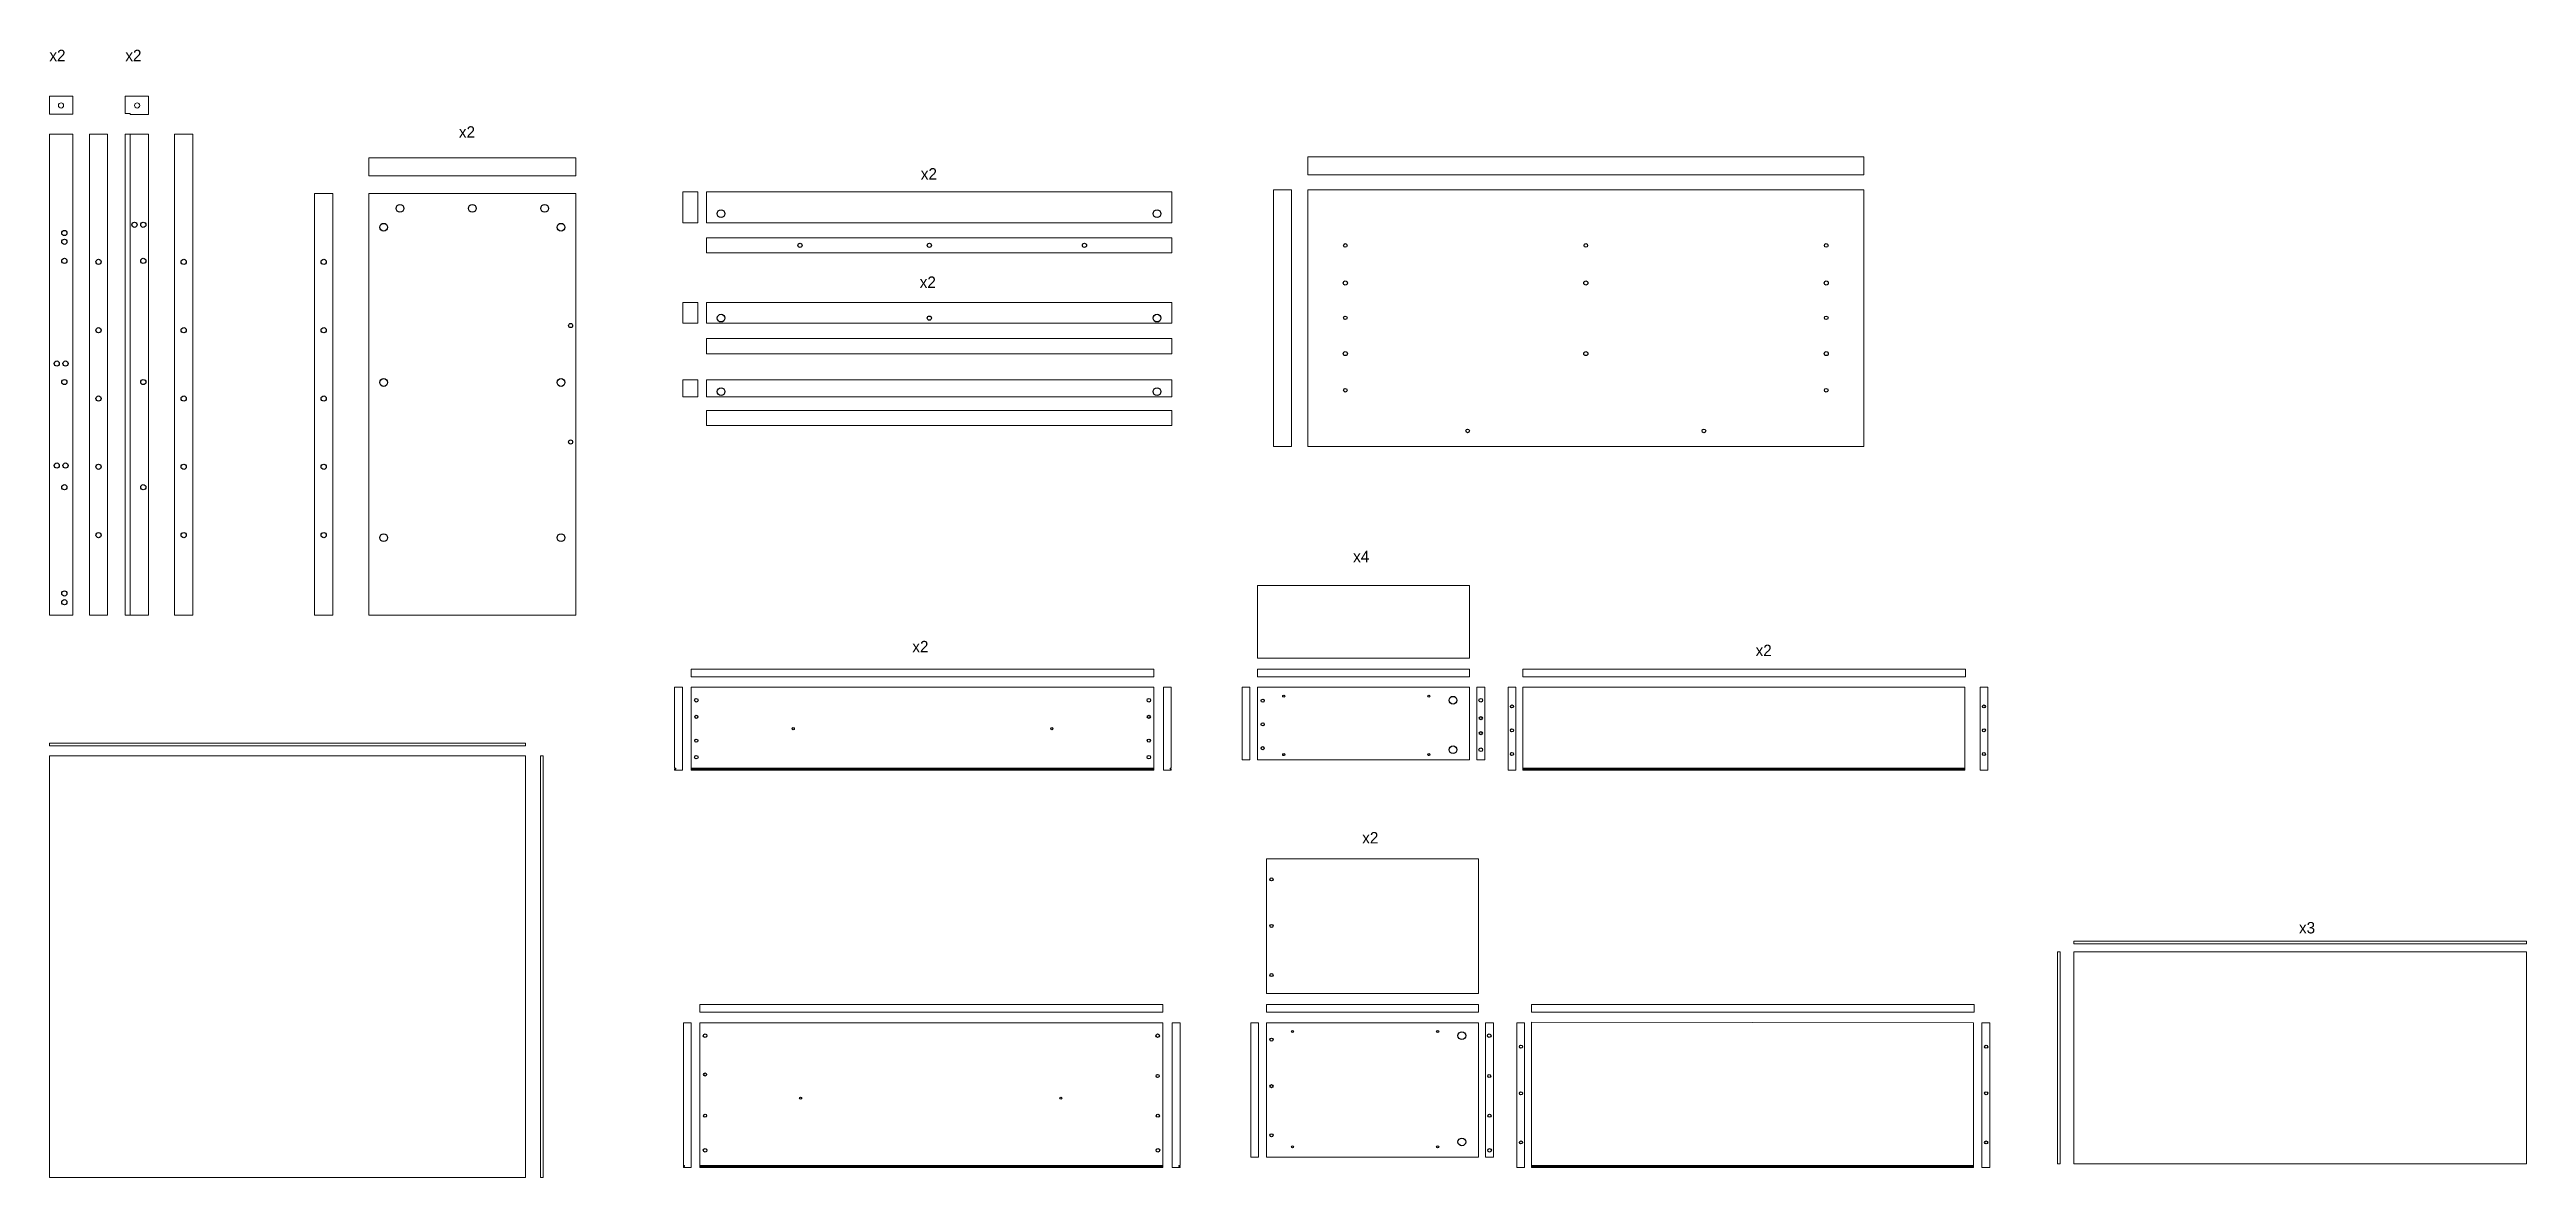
# Model space of a CAD drawing. Header units: inches. Extents: x 107 to 750, y 157 to 731.
# Drawn here: x 271.3 to 750.2, y 157.1 to 375.1 of the extents above; entities that cross this region are included whole.
import ezdxf

# ---------------------------------------------------------------- set-up
doc = ezdxf.new("R2010")
doc.units = ezdxf.units.IN
doc.header["$MEASUREMENT"] = 0
for name, color, linetype, lineweight in [('A-WALL-FULL', 7, 'Continuous', 18), ('Arredi', 3, 'Continuous', 30), ('quota', 4, 'Continuous', 5)]:
    doc.layers.add(name, color=color, linetype=linetype, lineweight=lineweight)

msp = doc.modelspace()

# ---------------------------------------------------------------- texts
at = {"layer": 'quota', "char_height": 2.21, "attachment_point": 1}
for s, insert in [('x2', (271.23, 375.03)), ('x2', (285.92, 375.03)), ('x2', (350.41, 360.24)), ('x2', (439.73, 352.15)), ('x2', (439.52, 331.21)), ('x4', (523.33, 278.2)), ('x2', (438.09, 260.79)), ('x2', (601.15, 260.05)), ('x2', (525.08, 223.85)), ('x3', (706.22, 206.46))]:
    msp.add_mtext_dynamic_manual_height_columns(s, width=20.2137, gutter_width=1, heights=[0], dxfattribs=dict(at, insert=insert))

# ---------------------------------------------------------------- linework, layer by layer
at = {"layer": 'A-WALL-FULL'}
for p, q in [((285.88, 362.74), (285.88, 366.04)), ((285.88, 366.04), (290.38, 366.04)), ((290.38, 366.04), (290.38, 362.54)), ((286.88, 362.74), (285.88, 362.74)), ((286.88, 362.54), (286.88, 362.74)), ((290.38, 362.54), (286.88, 362.54)), ((271.26, 358.73), (275.76, 358.73)), ((271.26, 265.73), (271.26, 358.73)), ((275.76, 358.73), (275.76, 265.73)), ((282.49, 358.73), (278.99, 358.73)), ((278.99, 358.73), (278.99, 265.73)), ((282.49, 265.73), (282.49, 358.73)), ((285.88, 358.73), (285.88, 358.73)), ((285.88, 358.73), (285.88, 358.73)), ((285.88, 358.73), (285.88, 358.73)), ((285.88, 358.73), (285.88, 341.21)), ((286.88, 358.73), (286.88, 265.73)), ((295.45, 358.73), (295.45, 265.73)), ((298.95, 358.73), (295.45, 358.73)), ((298.95, 265.73), (298.95, 358.73)), ((373.01, 354.15), (333.01, 354.15)), ((333.01, 354.15), (333.01, 350.65)), ((333.01, 350.65), (373.01, 350.65)), ((373.01, 350.65), (373.01, 354.15)), ((622.06, 354.33), (514.56, 354.33)), ((514.56, 354.33), (514.56, 350.83)), ((514.56, 350.83), (622.06, 350.83)), ((622.06, 350.83), (622.06, 354.33)), ((322.52, 265.73), (322.52, 347.23)), ((322.52, 347.23), (326.02, 347.23)), ((326.02, 347.23), (326.02, 265.73)), ((333.01, 265.73), (333.01, 347.23)), ((333.01, 347.23), (373.01, 347.23)), ((373.01, 347.23), (373.01, 265.73)), ((393.71, 341.59), (393.71, 347.59)), ((393.71, 347.59), (396.62, 347.59)), ((396.62, 347.59), (396.62, 341.59)), ((507.93, 298.37), (507.93, 347.97)), ((507.93, 347.97), (511.43, 347.97)), ((511.43, 347.97), (511.43, 298.37)), ((514.56, 347.97), (622.06, 347.97)), ((514.56, 298.37), (514.56, 347.97)), ((622.06, 347.97), (622.06, 298.37)), ((396.62, 341.59), (393.71, 341.59)), ((398.26, 338.7), (488.26, 338.7)), ((398.26, 335.79), (398.26, 338.7)), ((488.26, 335.79), (398.26, 335.79)), ((488.26, 338.7), (488.26, 335.79)), ((393.71, 322.17), (393.71, 326.17)), ((393.71, 326.17), (396.62, 326.17)), ((396.62, 326.17), (396.62, 322.17)), ((396.62, 322.17), (393.71, 322.17)), ((398.26, 319.2), (488.26, 319.2)), ((398.26, 316.29), (398.26, 319.2)), ((488.26, 316.29), (398.26, 316.29)), ((488.26, 319.2), (488.26, 316.29)), ((393.71, 307.93), (393.71, 311.23)), ((393.71, 311.23), (396.62, 311.23)), ((396.62, 307.93), (393.71, 307.93)), ((396.62, 311.23), (396.62, 307.93)), ((398.26, 305.3), (488.26, 305.3)), ((398.26, 302.39), (398.26, 305.3)), ((488.26, 302.39), (398.26, 302.39)), ((488.26, 305.3), (488.26, 302.39)), ((511.43, 298.37), (507.93, 298.37)), ((622.06, 298.37), (514.56, 298.37)), ((545.85, 271.48), (504.85, 271.48)), ((504.85, 271.48), (504.85, 257.48)), ((545.85, 271.33), (545.85, 271.48)), ((545.85, 257.88), (545.85, 271.33)), ((275.76, 265.73), (271.26, 265.73)), ((278.99, 265.73), (282.49, 265.73)), ((295.45, 265.73), (298.95, 265.73)), ((326.02, 265.73), (322.52, 265.73)), ((373.01, 265.73), (333.01, 265.73)), ((484.82, 255.34), (395.32, 255.34)), ((395.32, 255.34), (395.32, 253.84)), ((484.82, 253.84), (484.82, 255.34)), ((545.85, 257.48), (504.85, 257.48)), ((545.85, 255.34), (504.85, 255.34)), ((504.85, 255.34), (504.85, 253.84)), ((545.85, 257.88), (545.85, 257.68)), ((545.85, 257.48), (545.85, 257.68)), ((545.85, 253.84), (545.85, 255.34)), ((641.75, 255.34), (556.12, 255.34)), ((556.12, 255.34), (556.12, 253.84)), ((641.75, 253.84), (641.75, 255.34)), ((392.13, 236.22), (392.13, 251.82)), ((392.13, 251.82), (393.63, 251.82)), ((393.63, 251.82), (393.63, 235.82)), ((393.63, 251.82), (393.63, 235.82)), ((395.32, 253.84), (484.82, 253.84)), ((488.16, 251.82), (486.66, 251.82)), ((486.66, 251.82), (486.66, 235.82)), ((488.16, 236.22), (488.16, 251.82)), ((501.86, 237.82), (501.86, 251.82)), ((501.86, 251.82), (503.36, 251.82)), ((503.36, 251.82), (503.36, 237.82)), ((504.85, 253.84), (545.85, 253.84)), ((545.85, 251.82), (504.85, 251.82)), ((504.85, 251.82), (504.85, 237.82)), ((545.85, 237.82), (545.85, 251.82)), ((547.26, 251.82), (547.26, 237.82)), ((548.76, 251.82), (547.26, 251.82)), ((548.76, 237.82), (548.76, 251.82)), ((553.28, 251.82), (553.28, 235.82)), ((554.78, 251.82), (553.28, 251.82)), ((554.78, 235.82), (554.78, 251.82)), ((556.12, 253.84), (641.75, 253.84)), ((644.54, 251.82), (644.54, 235.82)), ((646.04, 251.82), (644.54, 251.82)), ((646.04, 235.82), (646.04, 251.82)), ((363.26, 241.03), (271.26, 241.03)), ((271.26, 241.03), (271.26, 240.53)), ((271.26, 240.53), (363.26, 240.53)), ((363.26, 240.53), (363.26, 241.03)), ((366.22, 238.6), (366.22, 157.1)), ((366.72, 238.6), (366.22, 238.6)), ((366.72, 157.1), (366.72, 238.6)), ((392.33, 236.22), (392.13, 236.22)), ((392.13, 235.82), (392.13, 236.02)), ((392.13, 236.02), (392.33, 236.02)), ((393.63, 235.82), (392.13, 235.82)), ((392.33, 236.02), (392.33, 236.22)), ((486.66, 235.82), (488.16, 235.82)), ((487.96, 236.02), (487.96, 236.22)), ((487.96, 236.22), (488.16, 236.22)), ((488.16, 236.02), (487.96, 236.02)), ((488.16, 235.82), (488.16, 236.02)), ((503.36, 237.82), (501.86, 237.82)), ((545.85, 237.82), (504.85, 237.82)), ((547.26, 237.82), (548.76, 237.82)), ((553.28, 235.82), (554.78, 235.82)), ((553.28, 235.82), (554.03, 235.82)), ((644.54, 235.82), (646.04, 235.82)), ((644.54, 235.82), (645.29, 235.82)), ((547.55, 218.65), (506.55, 218.65)), ((506.55, 218.65), (506.55, 192.65)), ((547.55, 192.65), (547.55, 218.65)), ((506.55, 208.65), (506.55, 192.65)), ((662.7, 202.24), (662.7, 202.74)), ((662.7, 202.74), (750.2, 202.74)), ((750.2, 202.24), (662.7, 202.24)), ((750.2, 202.74), (750.2, 202.24)), ((659.53, 159.7), (659.53, 200.7)), ((659.53, 200.7), (660.03, 200.7)), ((660.03, 200.7), (660.03, 159.7)), ((547.55, 192.65), (506.55, 192.65)), ((393.82, 159.19), (393.82, 186.99)), ((393.82, 186.99), (395.32, 186.99)), ((395.32, 186.99), (395.32, 170.99)), ((395.32, 186.99), (395.32, 158.99)), ((486.52, 190.51), (397.02, 190.51)), ((397.02, 190.51), (397.02, 189.01)), ((397.02, 189.01), (486.52, 189.01)), ((486.52, 189.01), (486.52, 190.51)), ((489.85, 186.99), (488.35, 186.99)), ((488.35, 158.99), (488.35, 186.99)), ((489.85, 159.39), (489.85, 186.99)), ((503.55, 160.99), (503.55, 186.99)), ((503.55, 186.99), (505.05, 186.99)), ((505.05, 186.99), (505.05, 160.99)), ((547.55, 190.51), (506.55, 190.51)), ((506.55, 190.51), (506.55, 189.01)), ((506.55, 189.01), (547.55, 189.01)), ((547.55, 186.99), (506.55, 186.99)), ((506.55, 186.99), (506.55, 160.99)), ((547.55, 189.01), (547.55, 190.51)), ((547.55, 184.84), (547.55, 186.99)), ((548.95, 160.99), (548.95, 186.99)), ((548.95, 186.99), (550.45, 186.99)), ((550.45, 186.99), (550.45, 160.99)), ((554.97, 186.99), (554.97, 158.99)), ((554.97, 186.99), (556.47, 186.99)), ((556.47, 158.99), (556.47, 186.99)), ((643.44, 190.51), (557.81, 190.51)), ((557.81, 190.51), (557.81, 189.01)), ((557.81, 189.01), (643.44, 189.01)), ((557.81, 158.99), (557.81, 187.13)), ((557.81, 187.13), (643.31, 186.99)), ((643.31, 186.99), (643.31, 158.99)), ((643.44, 189.01), (643.44, 190.51)), ((644.92, 186.99), (644.92, 158.99)), ((644.92, 186.99), (646.42, 186.99)), ((646.42, 158.99), (646.42, 186.99)), ((547.55, 160.99), (547.55, 184.84)), ((547.55, 171.39), (547.55, 171.19)), ((547.55, 170.99), (547.55, 171.19)), ((394.02, 159.39), (393.82, 159.39)), ((393.82, 158.99), (393.82, 159.19)), ((393.82, 159.19), (394.02, 159.19)), ((395.32, 158.99), (393.82, 158.99)), ((394.02, 159.19), (394.02, 159.39)), ((488.35, 158.99), (489.85, 158.99)), ((489.65, 159.19), (489.65, 159.39)), ((489.65, 159.39), (489.85, 159.39)), ((489.85, 159.19), (489.65, 159.19)), ((489.85, 158.99), (489.85, 159.19)), ((505.05, 160.99), (503.55, 160.99)), ((506.55, 160.99), (547.55, 160.99)), ((550.45, 160.99), (548.95, 160.99)), ((554.97, 158.99), (556.47, 158.99)), ((643.31, 158.99), (557.81, 158.99)), ((644.92, 158.99), (646.42, 158.99)), ((660.03, 159.7), (659.53, 159.7)), ((366.22, 157.1), (366.72, 157.1))]:
    msp.add_line(p, q, dxfattribs=at)
for points in [[(271.26, 362.58), (275.76, 362.58), (275.76, 366.08), (271.26, 366.08), (271.26, 362.58)], [(285.88, 358.73), (290.38, 358.73), (290.38, 265.73), (285.88, 265.73), (285.88, 358.73)], [(398.26, 341.59), (398.26, 347.59), (488.26, 347.59), (488.26, 341.59), (398.26, 341.59)], [(488.26, 326.17), (488.26, 322.17), (398.26, 322.17), (398.26, 326.17), (488.26, 326.17)], [(398.26, 307.93), (398.26, 311.23), (488.26, 311.23), (488.26, 307.93), (398.26, 307.93)], [(395.32, 251.82), (484.82, 251.82), (484.82, 235.82), (395.32, 235.82), (395.32, 251.82)], [(556.12, 235.82), (556.12, 251.82), (641.62, 251.82), (641.62, 235.82), (556.12, 235.82)], [(395.32, 236.22), (484.82, 236.22)], [(395.32, 236.02), (484.82, 236.02)], [(556.12, 236.02), (556.12, 236.22), (641.62, 236.22), (641.62, 236.02), (556.12, 236.02)], [(397.02, 186.99), (486.52, 186.99), (486.52, 158.99), (397.02, 158.99), (397.02, 186.99)], [(397.02, 159.39), (486.52, 159.39)], [(397.02, 159.19), (486.52, 159.19)], [(557.81, 159.19), (557.81, 159.39), (643.31, 159.39), (643.31, 159.19), (557.81, 159.19)]]:
    msp.add_lwpolyline(points, dxfattribs=at)
for points in [[(271.26, 238.6), (363.26, 238.6), (363.26, 157.1), (271.26, 157.1)], [(662.7, 159.7), (662.7, 200.7), (750.2, 200.7), (750.2, 159.7)]]:
    msp.add_lwpolyline(points, close=True, dxfattribs=at)
for centre in [(273.48, 364.26), (288.2, 364.26)]:
    msp.add_circle(centre, 0.5, dxfattribs=at)
at = {"layer": 'Arredi', "color": 2}
for centre, radius in [((339.01, 344.38), 0.75), ((353.01, 344.38), 0.75), ((367.01, 344.38), 0.75), ((274.12, 339.61), 0.5), ((287.68, 341.21), 0.5), ((289.39, 341.21), 0.5), ((335.86, 340.73), 0.75), ((370.16, 340.73), 0.75), ((401.1, 343.34), 0.75), ((485.41, 343.34), 0.75), ((274.12, 337.91), 0.5), ((416.38, 337.24), 0.4), ((441.38, 337.24), 0.4), ((471.37, 337.24), 0.4), ((521.81, 337.22), 0.35), ((568.32, 337.22), 0.35), ((614.81, 337.22), 0.35), ((274.12, 334.23), 0.5), ((280.74, 334.03), 0.5), ((289.39, 334.23), 0.5), ((297.2, 334.03), 0.5), ((324.27, 334.03), 0.5), ((521.81, 329.94), 0.4), ((568.32, 329.94), 0.4), ((614.81, 329.94), 0.4), ((280.74, 320.83), 0.5), ((297.2, 320.83), 0.5), ((324.27, 320.83), 0.5), ((372.01, 321.73), 0.4), ((401.11, 323.17), 0.75), ((441.38, 323.17), 0.4), ((485.41, 323.17), 0.75), ((521.81, 323.22), 0.35), ((614.81, 323.22), 0.35), ((521.81, 316.31), 0.4), ((568.32, 316.31), 0.4), ((614.81, 316.31), 0.4), ((272.65, 314.38), 0.5), ((274.35, 314.38), 0.5), ((335.86, 310.73), 0.75), ((370.16, 310.73), 0.75), ((274.12, 310.81), 0.5), ((280.74, 307.63), 0.5), ((289.39, 310.81), 0.5), ((297.2, 307.63), 0.5), ((324.27, 307.63), 0.5), ((401.11, 308.96), 0.75), ((485.41, 308.96), 0.75), ((521.81, 309.22), 0.35), ((614.81, 309.22), 0.35), ((372.01, 299.23), 0.4), ((545.47, 301.37), 0.35), ((591.15, 301.37), 0.35), ((272.65, 294.67), 0.5), ((274.35, 294.67), 0.5), ((280.74, 294.43), 0.5), ((297.2, 294.43), 0.5), ((324.27, 294.43), 0.5), ((274.12, 290.48), 0.5), ((289.39, 290.48), 0.5), ((280.74, 281.23), 0.5), ((297.2, 281.23), 0.5), ((324.27, 281.23), 0.5), ((335.86, 280.73), 0.75), ((370.16, 280.73), 0.75), ((274.12, 269.96), 0.5), ((274.12, 268.26), 0.5), ((396.32, 249.32), 0.35), ((483.82, 249.32), 0.35), ((505.85, 249.25), 0.3), ((509.9, 250.12), 0.2), ((537.98, 250.12), 0.2), ((542.65, 249.32), 0.75), ((548.01, 249.32), 0.35), ((396.32, 246.12), 0.3), ((483.82, 246.12), 0.3), ((505.85, 244.65), 0.3), ((548.01, 245.86), 0.3), ((554.03, 248.12), 0.3), ((645.29, 248.12), 0.3), ((396.32, 241.52), 0.3), ((415.07, 243.82), 0.2), ((465.07, 243.82), 0.2), ((483.82, 241.52), 0.3), ((505.85, 240.05), 0.3), ((542.65, 239.75), 0.75), ((548.01, 239.75), 0.35), ((548.01, 242.95), 0.3), ((554.03, 243.52), 0.3), ((645.29, 243.52), 0.3), ((396.32, 238.32), 0.35), ((483.82, 238.32), 0.35), ((509.9, 238.81), 0.2), ((537.98, 238.81), 0.2), ((554.03, 238.92), 0.3), ((645.29, 238.92), 0.3), ((507.55, 214.69), 0.3), ((507.55, 205.7), 0.3), ((507.55, 196.2), 0.3), ((398.02, 184.49), 0.35), ((485.52, 184.49), 0.35), ((507.55, 183.73), 0.3), ((511.59, 185.29), 0.2), ((539.67, 185.29), 0.2), ((544.35, 184.49), 0.75), ((549.64, 184.49), 0.35), ((555.77, 182.35), 0.3), ((645.73, 182.35), 0.3), ((398.02, 176.99), 0.3), ((416.49, 172.41), 0.2), ((466.82, 172.41), 0.2), ((485.52, 176.69), 0.3), ((507.55, 174.74), 0.3), ((549.64, 176.69), 0.3), ((555.77, 173.36), 0.3), ((645.73, 173.36), 0.3), ((398.02, 169.02), 0.3), ((485.57, 169.02), 0.3), ((549.7, 169.02), 0.3), ((507.55, 165.24), 0.3), ((511.59, 163.01), 0.2), ((539.67, 163.01), 0.2), ((544.35, 163.96), 0.75), ((555.77, 163.86), 0.3), ((645.73, 163.86), 0.3), ((398.02, 162.34), 0.35), ((485.57, 162.34), 0.35), ((549.7, 162.34), 0.35)]:
    msp.add_circle(centre, radius, dxfattribs=at)

msp.set_redraw_order([(e.dxf.handle, doc.entitydb.next_handle()) for e in msp.query("TEXT MTEXT ATTDEF DIMENSION ARC_DIMENSION")])  # texts and dimensions are drawn at this point

doc.saveas('drawing.dxf')
